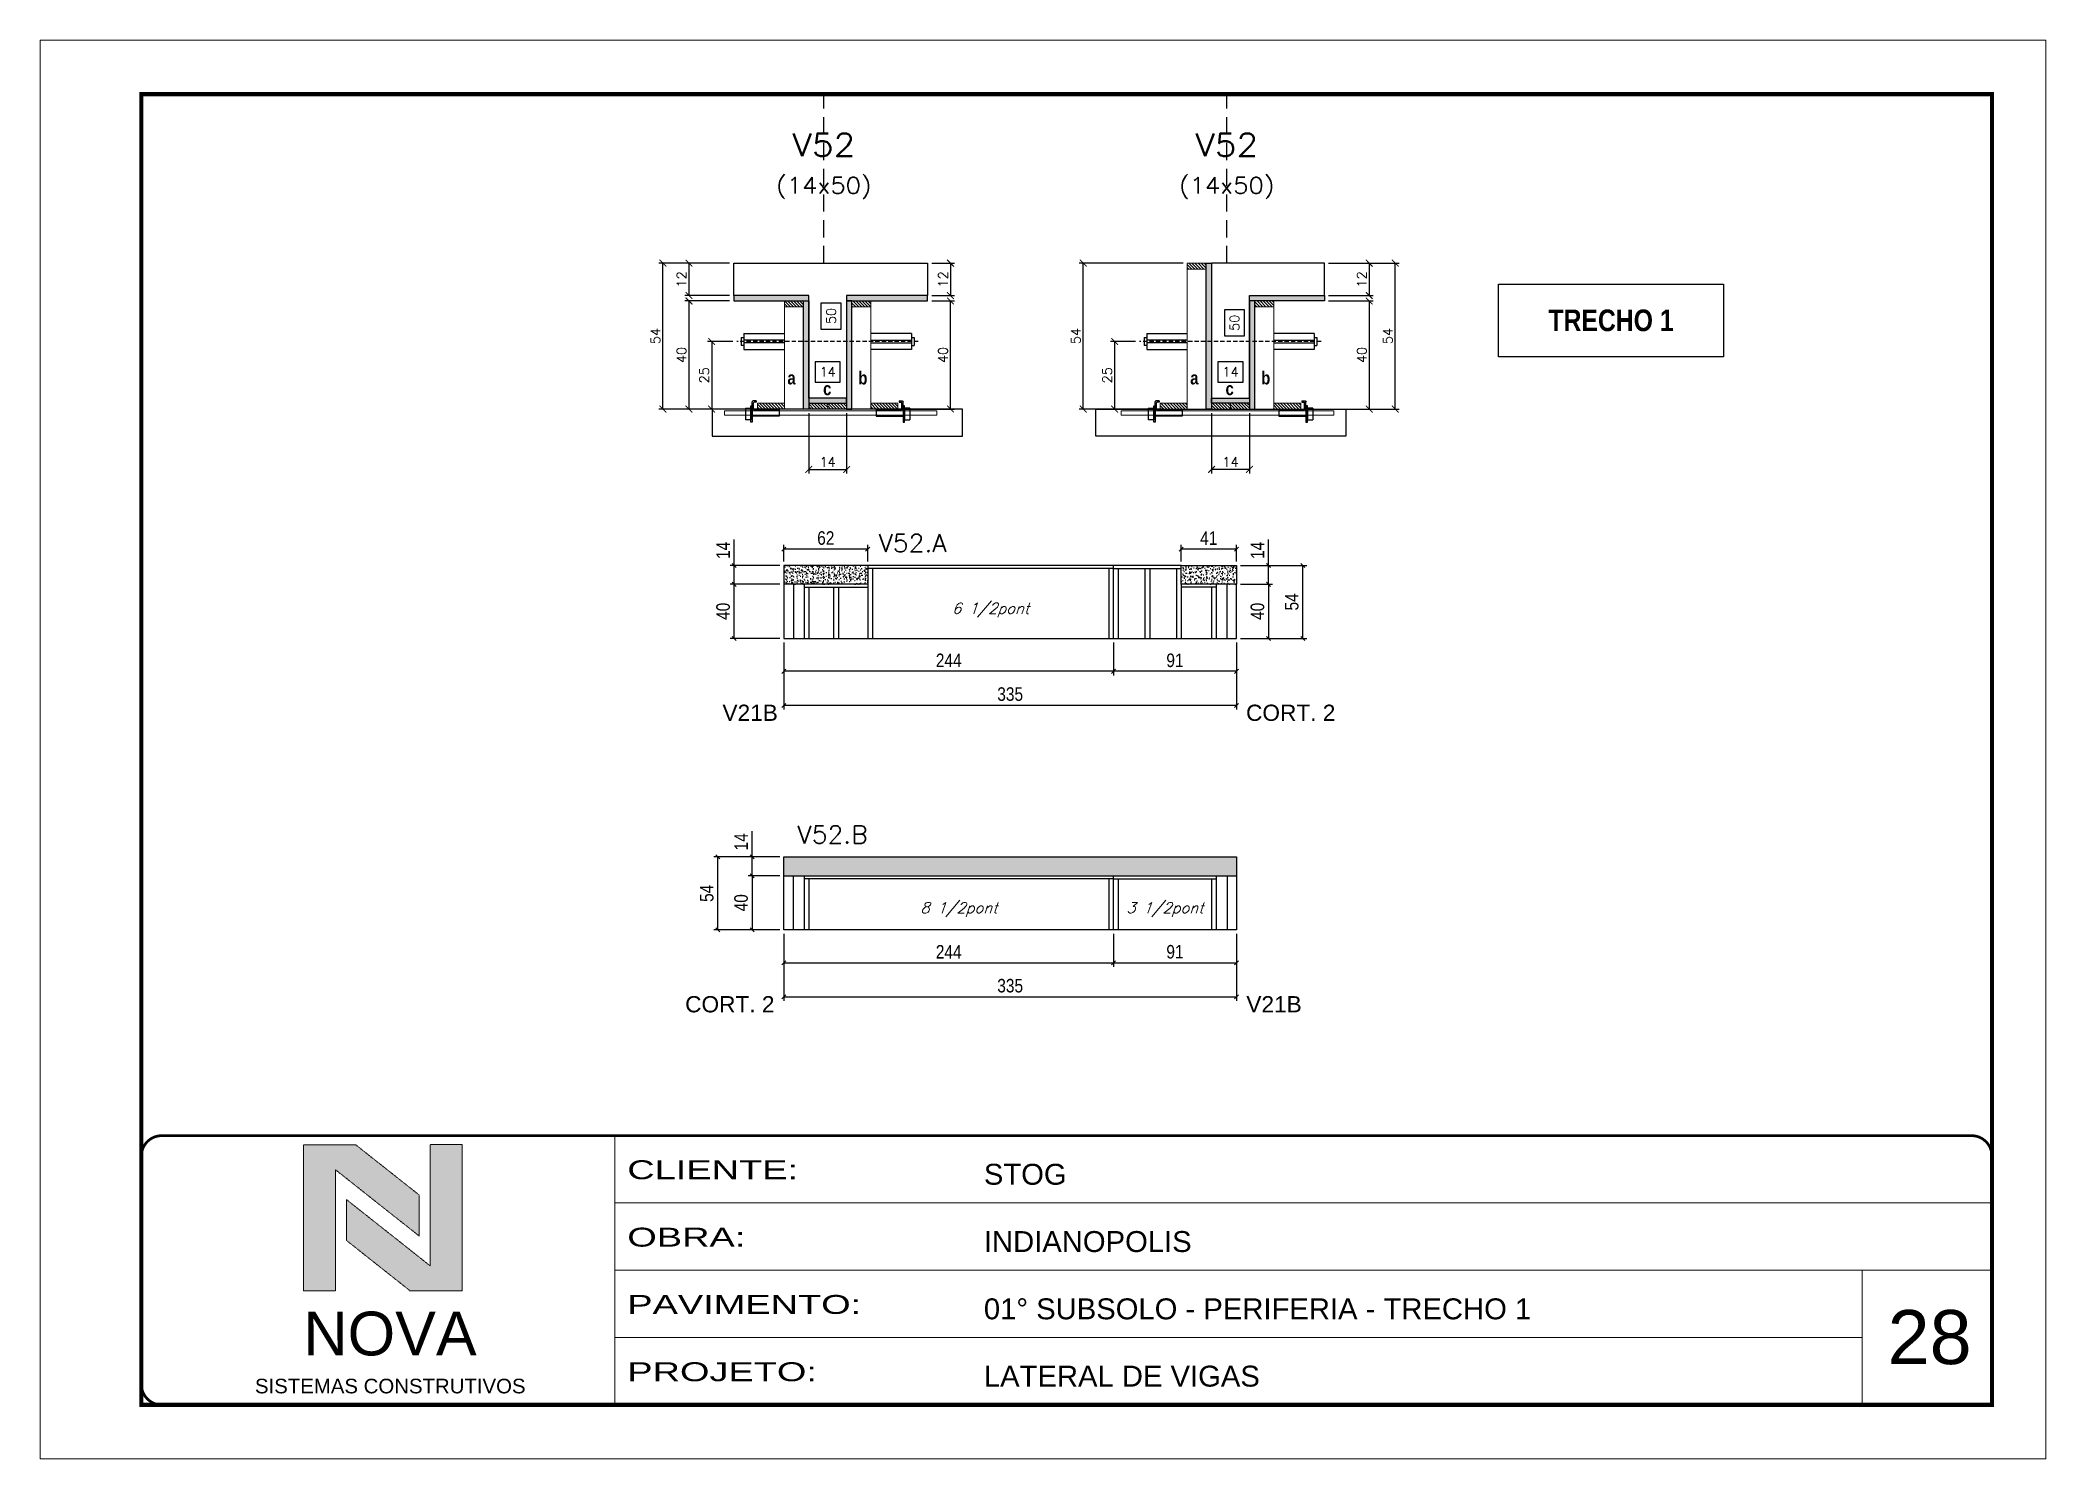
# Model space of a CAD drawing. Extents: x 0 to 6325, y 5574 to 19307.
# Drawn here: x 4755 to 6240, y 10169 to 11219 of the extents above; entities that cross this region are included whole.
import ezdxf
from ezdxf.enums import TextEntityAlignment as Align

# ---------------------------------------------------------------- set-up
doc = ezdxf.new("R2010")
doc.units = 0
for name, pattern in [('CONTINUO', [0]), ('DASHED', [0.75, 0.5, -0.25]), ('HIDDEN', [9.525, 6.35, -3.175])]:
    doc.linetypes.add(name, pattern=pattern)
for name, color, linetype in [('1', 1, 'Continuous'), ('5', 5, 'Continuous'), ('barrote', 251, 'Continuous'), ('COTA', 241, 'Continuous'), ('Cota Seção (2x)', 4, 'Continuous'), ('detalhes', 4, 'Continuous'), ('Hachura', 253, 'Continuous'), ('NOMENCLATURA', 7, 'Continuous'), ('Painéis', 200, 'Continuous'), ('presilha', 1, 'Continuous'), ('SARR_2.2x7', 40, 'Continuous'), ('SARR_3.5x7', 81, 'Continuous'), ('TENSOR', 3, 'Continuous'), ('texto', 7, 'Continuous'), ('Texto de Titulo', 7, 'Continuous'), ('Texto Qtd Sarr', 242, 'Continuous')]:
    doc.layers.add(name, color=color, linetype=linetype)
for name, color, linetype, lineweight in [('CARIMBO', 255, 'Continuous', 9), ('CARIMBO-LEGENDA', 75, 'Continuous', 15), ('CONCRETO', 251, 'Continuous', 25), ('Folhas', 255, 'Continuous', 9), ('Madeira', 126, 'Continuous', 18), ('SARRAFO DE PRESSAO', 251, 'DASHED', 9), ('SCO-___-LAJ', 2, 'Continuous', 0), ('Texto Seção', 7, 'Continuous', 15)]:
    doc.layers.add(name, color=color, linetype=linetype, lineweight=lineweight)
doc.styles.add('arial', font='arial.ttf')
doc.styles.add('COTA TECNICA', font='techl___.ttf', dxfattribs={"height": 10})
doc.styles.add('REGUA-120', font='ROMANS.shx', dxfattribs={"height": 15})
doc.styles.add('ROMANC', font='techb___.ttf', dxfattribs={"height": 2.5})
doc.styles.add('Romans', font='romans.shx')
doc.styles.get("Standard").update_dxf_attribs({"font": 'arial.ttf'})
doc.styles.add('TECNICA', font='techb___.ttf', dxfattribs={"height": 10})
doc.styles.add('Tecnologia', font='')
doc.styles.get('Tecnologia').set_extended_font_data('Forgotten Futurist')
doc.dimstyles.new('Cota Seção (2x)', dxfattribs={"dimtxt": 7, "dimasz": 5, "dimexe": 3, "dimexo": 3, "dimgap": 2, "dimtad": 3, "dimdec": 1, "dimlfac": 0.5, "dimzin": 12, "dimdsep": 46, "dimtxsty": 'Romans', "dimblk": 'ARCHTICK', "dimcen": 0, "dimclrd": 4, "dimclre": 4, "dimclrt": 1, "dimadec": 1, "dimazin": 3, "dimtfac": 1, "dimtdec": 1, "dimtmove": 0, "dimatfit": 3, "dimldrblk": 'OBLIQUE', "dimfxl": 1, "dimtolj": 1, "dimtzin": 12, "dimarcsym": 0})
doc.dimstyles.new('Cota Seção interna', dxfattribs={"dimtxt": 7, "dimasz": 6, "dimexe": 0.18, "dimexo": 2, "dimgap": -4, "dimtad": 3, "dimdec": 1, "dimlfac": 0.5, "dimzin": 12, "dimdsep": 46, "dimtxsty": 'Romans', "dimblk": 'ARCHTICK', "dimcen": 0.09, "dimse1": 1, "dimse2": 1, "dimsd1": 1, "dimsd2": 1, "dimclrd": 180, "dimclre": 5, "dimclrt": 1, "dimadec": 0, "dimazin": 3, "dimtfac": 1, "dimtdec": 1, "dimtofl": 0, "dimtmove": 0, "dimatfit": 3, "dimldrblk": 'ARCHTICK', "dimfxl": 1, "dimtolj": 1, "dimtzin": 0, "dimarcsym": 0})
doc.dimstyles.new('PAINEL', dxfattribs={"dimtxt": 10, "dimasz": 3, "dimexe": 3, "dimexo": 3, "dimgap": 3, "dimtad": 1, "dimdec": 1, "dimzin": 12, "dimdsep": 46, "dimtxsty": 'COTA TECNICA', "dimblk1": 'OBLIQUE', "dimblk2": 'OBLIQUE', "dimsah": 1, "dimcen": 0.9, "dimclrd": 4, "dimclre": 4, "dimclrt": 240, "dimadec": 1, "dimazin": 3, "dimtfac": 1, "dimtdec": 1, "dimtmove": 0, "dimatfit": 3, "dimfxl": 1, "dimtolj": 1, "dimtzin": 12, "dimarcsym": 0})
pattern_1 = [(315, (28270.7124, 2715.9056), (1.12253202, 1.12253202), [])]
pattern_2 = [(50, (1245.9634, 1351.2817), (5.46554, -0.4781726), [0.5715, -6.2865]), (355, (1245.9634, 1351.2817), (-1.0573026, 5.7317054), [0.4572, -5.0292175]), (100.451445, (1246.419, 1351.242), (4.4082374, 5.2535326), [0.4857003, -5.3427073]), (46.1842, (1245.9634, 1352.806), (8.1323712, -1.26127), [0.85725, -9.42975]), (96.63556, (1246.641, 1352.7006), (7.122124, 7.422784), [0.728551, -8.014068]), (351.18415, (1245.9634, 1352.806), (7.122124, 7.422784), [0.685799, -7.543792]), (21, (1246.7254, 1352.4247), (4.5484317, -3.067956), [0.5715, -6.2865]), (326, (1246.7254, 1352.4247), (1.854061, 5.525639), [0.4572, -5.0292]), (71.451445, (1247.1045, 1352.169), (6.4024926, 2.457683), [0.4857003, -5.342698]), (37.5, (1245.9634, 1351.2817), (0.0926581, 2.53665117), [0, -4.96824, 0, -5.1054, 0, -5.04825]), (7.5, (1245.9634, 1351.2817), (2.0045899, 3.00541724), [0, -2.91084, 0, -4.85394, 0, -1.92405]), (327.5, (1244.2642, 1351.2817), (4.06771786, -0.1718623), [0, -1.905, 0, -5.9436, 0, -7.8867]), (317.5, (1243.502, 1351.2817), (4.4438754, 0.7627947), [0, -2.4765, 0, -3.94716, 0, -5.6007])]
pattern_3 = [(315, (28568.9606, 2715.9056), (1.12253202, 1.12253202), [])]

msp = doc.modelspace()

# ---------------------------------------------------------------- texts
at = {"layer": '5', "linetype": 'Continuous'}
for s, rotation, p in [('V21B', 0.00004, (5260.19, 10714.74)), ('CORT. 2', 359.99996, (5647.83, 10714.74)), ('CORT. 2', 0.00004, (5232.57, 10499.02)), ('V21B', 359.99996, (5648.06, 10499.02))]:
    msp.add_text(s, height=12, rotation=rotation, dxfattribs=at).set_placement(p)
at = {"layer": 'CARIMBO', "style": 'arial'}
msp.add_text('28', height=40, dxfattribs=at).set_placement((6122.86, 10238.69))
at = {"layer": 'detalhes', "style": 'TECNICA'}
for s, p in [('a', (5308.26, 10963.75)), ('c', (5334.69, 10955.79)), ('b', (5360.81, 10963.74)), ('a', (5606.51, 10963.75)), ('b', (5659.05, 10963.74))]:
    msp.add_text(s, height=9.6, dxfattribs=at).set_placement(p)
msp.add_text('c', height=9.6, rotation=360, dxfattribs=at).set_placement((5632.64, 10955.79))
at = {"layer": 'NOMENCLATURA', "color": 2, "insert": (5918.05, 11011.07), "char_height": 16, "attachment_point": 5, "style": 'ROMANC'}
msp.add_mtext('TRECHO 1', dxfattribs=at)
at = {"layer": 'texto', "color": 2, "char_height": 8, "attachment_point": 5, "style": 'Romans'}
for s, insert in [('{\\Q19;\\C256;6 1/2pont}', (5458.74, 10796.71)), ('{\\Q19;\\C256;8 1/2pont}', (5435.24, 10575.1)), ('{\\Q19;\\C256;3 1/2pont}', (5587.74, 10575.1))]:
    msp.add_mtext(s, dxfattribs=dict(at, insert=insert))
at = {"layer": 'Texto Seção', "style": 'REGUA-120', "width": 1.05}
for s, p in [('V52.A', (5375.76, 10839.81)), ('V52.B', (5315.74, 10624.1))]:
    msp.add_text(s, height=13, dxfattribs=at).set_placement(p)

# ---------------------------------------------------------------- blocks, each defined once
blk = doc.blocks.new('A$C64660E27')
at = {"layer": 'COTA', "true_color": 0x1a1a1a}
h = blk.add_hatch(color=250, dxfattribs=at)
h.dxf.hatch_style = 1
h.paths.add_polyline_path([(185.4, -11.6), (142.4, -11.6), (142.4, -131.6), (168.8, -131.6), (168.8, -32.2), (237.7, -86.7), (237.7, -53)])
at = {"layer": 'COTA'}
h = blk.add_hatch(color=20, dxfattribs=at)
h.dxf.hatch_style = 1
h.paths.add_polyline_path([(273, -11.4), (246.6, -11.4), (246.6, -111.1), (177.7, -56.6), (177.7, -90.2), (230, -131.6), (273, -131.6)])
for p, q in [((142.4, -131.6), (142.4, -11.6)), ((142.4, -11.6), (185.4, -11.6)), ((185.4, -11.6), (237.7, -53)), ((273, -11.4), (246.6, -11.4)), ((246.6, -111.1), (246.6, -11.4)), ((273, -11.4), (273, -131.6)), ((168.8, -32.2), (237.7, -86.7)), ((168.8, -131.6), (168.8, -32.2)), ((246.6, -111.1), (177.7, -56.6)), ((177.7, -90.2), (177.7, -56.6)), ((237.7, -86.7), (237.7, -53)), ((230, -131.6), (177.7, -90.2)), ((142.4, -131.6), (168.8, -131.6)), ((273, -131.6), (230, -131.6))]:
    blk.add_line(p, q)
at = {"layer": 'CARIMBO-LEGENDA', "color": 7, "linetype": 'Continuous', "ltscale": 100, "style": 'arial'}
blk.add_text('NOVA', height=36, dxfattribs=at).set_placement((142.4, -184.8))
at = {"layer": 'CARIMBO-LEGENDA', "color": 7, "linetype": 'Continuous', "style": 'arial'}
blk.add_text('SISTEMAS CONSTRUTIVOS', height=12, dxfattribs=at).set_placement((102.5, -216))
blk = doc.blocks.new('9999999999')
at = {"color": 30, "linetype": 'CONTINUO'}
for p, q in [((98564.6, 34230.2), (98564.6, 34429.4)), ((98564.6, 34379.6), (99584, 34379.6)), ((98564.6, 34329.8), (99488, 34329.8)), ((99584, 34329.8), (99488, 34329.8)), ((99488, 34329.8), (99488, 34230.2)), ((98564.6, 34280), (99488, 34280))]:
    blk.add_line(p, q, dxfattribs=at)
at = {"color": 30, "linetype": 'CONTINUO', "const_width": 2}
blk.add_lwpolyline([(99584, 34230.2), (99584, 34414.4, 0.414214), (99569, 34429.4), (98229, 34429.4, 0.414214), (98214, 34414.4), (98214, 34245.2, 0.414214), (98229, 34230.2), (99584, 34230.2)], format="xyb", dxfattribs=at)
at = {"layer": 'Folhas'}
blk.add_lwpolyline([(98139, 34190.2), (99624, 34190.2), (99624, 35240.2), (98139, 35240.2)], close=True, dxfattribs=at)
at = {"layer": 'Folhas', "color": 30, "const_width": 3}
blk.add_lwpolyline([(98214, 34230.2), (99584, 34230.2), (99584, 35200.2), (98214, 35200.2)], close=True, dxfattribs=at)
at = {"xscale": 0.9, "yscale": 0.9, "zscale": 0.9}
blk.add_blockref('A$C64660E27', (98205.8, 34433.1), dxfattribs=at)
at = {"color": 7, "linetype": 'Continuous', "ltscale": 5, "style": 'arial'}
for s, height, p in [('STOG', 15.48, (98837.7, 34393.1)), ('INDIANOPOLIS', 15.483, (98837.7, 34343.3)), ('01° SUBSOLO - PERIFERIA - TRECHO 1', 15.483, (98837.7, 34293.5)), ('LATERAL DE VIGAS', 15.483, (98837.7, 34243.7))]:
    blk.add_text(s, height=height, dxfattribs=at).set_placement(p)
at = {"layer": 'Folhas', "color": 7, "style": 'Tecnologia', "width": 1.5}
for s, p in [('CLIENTE:', (98573.7, 34397.2)), ('OBRA:', (98573.7, 34347.3)), ('PAVIMENTO:', (98573.7, 34297.5)), ('PROJETO:', (98573.7, 34247.7))]:
    blk.add_text(s, height=14, dxfattribs=at).set_placement(p)
blk = doc.blocks.new('titulo1')
at = {"layer": 'Defpoints', "color": 252, "linetype": 'HIDDEN', "ltscale": 2}
blk.add_line((0, 0), (0, 125), dxfattribs=at)
at = {"layer": 'Defpoints', "style": 'Romans', "oblique": 15}
blk.add_attdef('FOLHA', text='', height=10, dxfattribs=at).set_placement((0, 15.6), align=Align.MIDDLE_CENTER)
at = {"layer": 'Texto Qtd Sarr', "color": 3, "style": 'Romans', "oblique": 15}
for tag, height, p in [('TITULO', 17, (0, 71.4)), ('SEÇÃO', 12, (0, 41.5))]:
    blk.add_attdef(tag, text='', height=height, dxfattribs=at).set_placement(p, align=Align.MIDDLE_CENTER)
blk = doc.blocks.new('_ArchTick')
at = {"color": 0, "linetype": 'ByBlock', "const_width": 0.15}
blk.add_lwpolyline([(-0.5, -0.5), (0.5, 0.5)], dxfattribs=at)
blk = doc.blocks.new('*D3187')
at = {"layer": 'COTA', "color": 4, "lineweight": -2, "transparency": 16777216}
for p, q in [((5415.1, 11053.5), (5432, 11053.5)), ((5429, 11053.5), (5429, 11029.5)), ((5415.1, 11029.5), (5432, 11029.5))]:
    blk.add_line(p, q, dxfattribs=at)
at = {"layer": 'Defpoints', "color": 0, "transparency": 16777216}
for p in [(5412.1, 11053.5), (5412.1, 11029.5), (5429, 11029.5)]:
    blk.add_point(p, dxfattribs=at)
at = {"layer": 'COTA', "color": 4, "lineweight": -2, "transparency": 16777216, "xscale": 5, "yscale": 5, "zscale": 5}
for p, rotation in [((5429, 11053.5), 90), ((5429, 11029.5), 270)]:
    blk.add_blockref('_ArchTick', p, dxfattribs=dict(at, rotation=rotation))
at = {"layer": 'COTA', "color": 1, "transparency": 16777216, "insert": (5423.5, 11041.5), "char_height": 7, "attachment_point": 5, "rotation": 90, "style": 'Romans'}
blk.add_mtext('\\A1;12', dxfattribs=at)
blk = doc.blocks.new('_Oblique')
at = {"layer": '1', "color": 0, "lineweight": -2}
blk.add_line((-0.5, -0.5), (0.5, 0.5), dxfattribs=at)
blk = doc.blocks.new('*D3188')
at = {"layer": 'COTA', "color": 4, "lineweight": -2, "transparency": 16777216}
for p, q in [((5265.5, 11053.5), (5213.1, 11053.5)), ((5216.1, 10945.5), (5216.1, 11053.5)), ((5287.5, 10945.5), (5213.1, 10945.5))]:
    blk.add_line(p, q, dxfattribs=at)
at = {"layer": 'Defpoints', "color": 0, "transparency": 16777216}
for p in [(5216.1, 11053.5), (5268.5, 11053.5), (5290.5, 10945.5)]:
    blk.add_point(p, dxfattribs=at)
at = {"layer": 'COTA', "color": 4, "lineweight": -2, "transparency": 16777216, "xscale": 5, "yscale": 5, "zscale": 5}
for p, rotation in [((5216.1, 11053.5), 90), ((5216.1, 10945.5), 270)]:
    blk.add_blockref('_ArchTick', p, dxfattribs=dict(at, rotation=rotation))
at = {"layer": 'COTA', "color": 1, "transparency": 16777216, "insert": (5210.6, 10999.5), "char_height": 7, "attachment_point": 5, "rotation": 90, "style": 'Romans'}
blk.add_mtext('\\A1;54', dxfattribs=at)
blk = doc.blocks.new('*D3189')
at = {"layer": 'COTA', "color": 4, "lineweight": -2, "transparency": 16777216}
for p, q in [((5415.1, 11025.5), (5432, 11025.5)), ((5429, 10945.5), (5429, 11025.5)), ((5388.7, 10945.5), (5432, 10945.5))]:
    blk.add_line(p, q, dxfattribs=at)
at = {"layer": 'Defpoints', "color": 0, "transparency": 16777216}
for p in [(5412.1, 11025.5), (5429, 11025.5), (5385.7, 10945.5)]:
    blk.add_point(p, dxfattribs=at)
at = {"layer": 'COTA', "color": 4, "lineweight": -2, "transparency": 16777216, "xscale": 5, "yscale": 5, "zscale": 5}
for p, rotation in [((5429, 11025.5), 90), ((5429, 10945.5), 270)]:
    blk.add_blockref('_ArchTick', p, dxfattribs=dict(at, rotation=rotation))
at = {"layer": 'COTA', "color": 1, "transparency": 16777216, "insert": (5423.5, 10985.5), "char_height": 7, "attachment_point": 5, "rotation": 90, "style": 'Romans'}
blk.add_mtext('\\A1;40', dxfattribs=at)
blk = doc.blocks.new('*D3190')
at = {"layer": 'Cota Seção (2x)', "color": 180, "lineweight": -2, "transparency": 16777216}
for p, q in [((5348.1, 11024), (5333.1, 11024)), ((5333.1, 11024), (5333.1, 11004.7)), ((5348.1, 11004.7), (5348.1, 11024)), ((5333.1, 11004.7), (5348.1, 11004.7))]:
    blk.add_line(p, q, dxfattribs=at)
at = {"layer": 'Defpoints', "color": 0, "transparency": 16777216}
for p in [(5352.1, 11053.5), (5363.1, 11053.5), (5363.1, 10953.5)]:
    blk.add_point(p, dxfattribs=at)
at = {"layer": 'Cota Seção (2x)', "color": 1, "transparency": 16777216, "insert": (5340.6, 11014.4), "char_height": 7, "attachment_point": 5, "rotation": 90, "style": 'Romans'}
blk.add_mtext('\\A1;50', dxfattribs=at)
blk = doc.blocks.new('*D3191')
at = {"layer": 'COTA', "color": 4, "lineweight": -2, "transparency": 16777216}
for p, q in [((5265.5, 11053.5), (5232.4, 11053.5)), ((5235.4, 11053.5), (5235.4, 11029.5)), ((5265.5, 11029.5), (5232.4, 11029.5))]:
    blk.add_line(p, q, dxfattribs=at)
at = {"layer": 'Defpoints', "color": 0, "transparency": 16777216}
for p in [(5268.5, 11053.5), (5235.4, 11029.5), (5268.5, 11029.5)]:
    blk.add_point(p, dxfattribs=at)
at = {"layer": 'COTA', "color": 4, "lineweight": -2, "transparency": 16777216, "xscale": 5, "yscale": 5, "zscale": 5}
for p, rotation in [((5235.4, 11053.5), 90), ((5235.4, 11029.5), 270)]:
    blk.add_blockref('_ArchTick', p, dxfattribs=dict(at, rotation=rotation))
at = {"layer": 'COTA', "color": 1, "transparency": 16777216, "insert": (5229.9, 11041.5), "char_height": 7, "attachment_point": 5, "rotation": 90, "style": 'Romans'}
blk.add_mtext('\\A1;12', dxfattribs=at)
blk = doc.blocks.new('*D3192')
at = {"layer": 'COTA', "color": 4, "lineweight": -2, "transparency": 16777216}
for p, q in [((5265.5, 11025.5), (5232.4, 11025.5)), ((5235.4, 11025.5), (5235.4, 10945.5)), ((5287.5, 10945.5), (5232.4, 10945.5))]:
    blk.add_line(p, q, dxfattribs=at)
at = {"layer": 'Defpoints', "color": 0, "transparency": 16777216}
for p in [(5268.5, 11025.5), (5235.4, 10945.5), (5290.5, 10945.5)]:
    blk.add_point(p, dxfattribs=at)
at = {"layer": 'COTA', "color": 4, "lineweight": -2, "transparency": 16777216, "xscale": 5, "yscale": 5, "zscale": 5}
for p, rotation in [((5235.4, 11025.5), 90), ((5235.4, 10945.5), 270)]:
    blk.add_blockref('_ArchTick', p, dxfattribs=dict(at, rotation=rotation))
at = {"layer": 'COTA', "color": 1, "transparency": 16777216, "insert": (5229.9, 10985.5), "char_height": 7, "attachment_point": 5, "rotation": 90, "style": 'Romans'}
blk.add_mtext('\\A1;40', dxfattribs=at)
blk = doc.blocks.new('PRESILHA METÁLICA 1')
at = {"layer": 'presilha'}
for p, q in [((0, 13), (6, 13)), ((0, 13), (0, 0)), ((6, 0), (0, 0)), ((6, 15.5), (7.5, 15.5)), ((6, -2.5), (6, 15.5)), ((6, 13), (6, 0)), ((7.5, 10.6), (7.5, 19.9)), ((7.5, 15.5), (7.5, -2.5)), ((37.5, 4.1), (7.5, 4.1)), ((12, 21), (8.6, 21)), ((9, 11.6), (9, 18.9)), ((12, 19.5), (9.6, 19.5)), ((37.5, 11), (9.6, 11)), ((12, 21), (12, 19.5)), ((37.5, 11), (37.5, 4.1)), ((7.5, -2.5), (6, -2.5))]:
    blk.add_line(p, q, dxfattribs=at)
for centre, radius, start, end in [((8.6, 19.9), 1.14, 90, 180), ((9.6, 18.9), 0.57, 90, 180), ((9.6, 11.6), 0.57, 180, 270)]:
    blk.add_arc(centre, radius, start, end, dxfattribs=at)
blk = doc.blocks.new('*D3193')
at = {"layer": 'COTA', "color": 4, "lineweight": -2, "transparency": 16777216}
for p, q in [((5324.1, 10942.5), (5324.1, 10897.8)), ((5352.1, 10942.5), (5352.1, 10897.8)), ((5324.1, 10900.8), (5352.1, 10900.8))]:
    blk.add_line(p, q, dxfattribs=at)
at = {"layer": 'Defpoints', "color": 0, "transparency": 16777216}
for p in [(5324.1, 10945.5), (5352.1, 10945.5), (5352.1, 10900.8)]:
    blk.add_point(p, dxfattribs=at)
at = {"layer": 'COTA', "color": 4, "lineweight": -2, "transparency": 16777216, "xscale": 5, "yscale": 5, "zscale": 5, "rotation": 180}
blk.add_blockref('_ArchTick', (5324.1, 10900.8), dxfattribs=at)
at = {"layer": 'COTA', "color": 4, "lineweight": -2, "transparency": 16777216, "xscale": 5, "yscale": 5, "zscale": 5}
blk.add_blockref('_ArchTick', (5352.1, 10900.8), dxfattribs=at)
at = {"layer": 'COTA', "color": 1, "transparency": 16777216, "insert": (5338.1, 10906.3), "char_height": 7, "attachment_point": 5, "style": 'Romans'}
blk.add_mtext('\\A1;14', dxfattribs=at)
blk = doc.blocks.new('*D3194')
at = {"layer": 'Cota Seção (2x)', "color": 180, "lineweight": -2, "transparency": 16777216}
for p, q in [((5347.4, 10980.5), (5328.8, 10980.5)), ((5328.8, 10980.5), (5328.8, 10965.5)), ((5347.4, 10965.5), (5347.4, 10980.5)), ((5328.8, 10965.5), (5347.4, 10965.5))]:
    blk.add_line(p, q, dxfattribs=at)
at = {"layer": 'Defpoints', "color": 0, "transparency": 16777216}
for p in [(5352.1, 10961.5), (5324.1, 10945.5), (5352.1, 10945.5)]:
    blk.add_point(p, dxfattribs=at)
at = {"layer": 'Cota Seção (2x)', "color": 1, "transparency": 16777216, "insert": (5338.1, 10973), "char_height": 7, "attachment_point": 5, "style": 'Romans'}
blk.add_mtext('\\A1;14', dxfattribs=at)
blk = doc.blocks.new('*D3195')
at = {"layer": 'COTA', "color": 4, "lineweight": -2, "transparency": 16777216}
for p, q in [((5302.7, 10614.1), (5253.7, 10614.1)), ((5256.7, 10560.1), (5256.7, 10614.1)), ((5302.7, 10560.1), (5253.7, 10560.1))]:
    blk.add_line(p, q, dxfattribs=at)
at = {"layer": 'Defpoints', "color": 0, "transparency": 16777216}
for p in [(5256.7, 10614.1), (5305.7, 10614.1), (5305.7, 10560.1)]:
    blk.add_point(p, dxfattribs=at)
at = {"layer": 'COTA', "color": 4, "lineweight": -2, "transparency": 16777216, "xscale": 3, "yscale": 3, "zscale": 3}
for p, rotation in [((5256.7, 10614.1), 90), ((5256.7, 10560.1), 270)]:
    blk.add_blockref('_Oblique', p, dxfattribs=dict(at, rotation=rotation))
at = {"layer": 'COTA', "color": 240, "transparency": 16777216, "insert": (5248.6, 10587.1), "char_height": 10, "attachment_point": 5, "rotation": 90, "style": 'COTA TECNICA'}
blk.add_mtext('\\A1;54', dxfattribs=at)
blk = doc.blocks.new('*D3196')
at = {"layer": 'COTA', "color": 4, "lineweight": -2, "transparency": 16777216}
for p, q in [((5305.7, 10557.1), (5305.7, 10507.5)), ((5640.7, 10557.1), (5640.7, 10507.5)), ((5305.7, 10510.5), (5640.7, 10510.5))]:
    blk.add_line(p, q, dxfattribs=at)
at = {"layer": 'Defpoints', "color": 0, "transparency": 16777216}
for p in [(5305.7, 10560.1), (5640.7, 10560.1), (5640.7, 10510.5)]:
    blk.add_point(p, dxfattribs=at)
at = {"layer": 'COTA', "color": 4, "lineweight": -2, "transparency": 16777216, "xscale": 3, "yscale": 3, "zscale": 3, "rotation": 180}
blk.add_blockref('_Oblique', (5305.7, 10510.5), dxfattribs=at)
at = {"layer": 'COTA', "color": 4, "lineweight": -2, "transparency": 16777216, "xscale": 3, "yscale": 3, "zscale": 3}
blk.add_blockref('_Oblique', (5640.7, 10510.5), dxfattribs=at)
at = {"layer": 'COTA', "color": 240, "transparency": 16777216, "insert": (5473.2, 10518.7), "char_height": 10, "attachment_point": 5, "style": 'COTA TECNICA'}
blk.add_mtext('\\A1;335', dxfattribs=at)
blk = doc.blocks.new('*D4323')
at = {"layer": 'COTA', "color": 4, "lineweight": -2, "transparency": 16777216}
for p, q in [((5282.1, 10614.1), (5282.1, 10633.2)), ((5302.7, 10614.1), (5279.1, 10614.1)), ((5282.1, 10600.1), (5282.1, 10614.1)), ((5302.7, 10600.1), (5279.1, 10600.1))]:
    blk.add_line(p, q, dxfattribs=at)
at = {"layer": 'Defpoints', "color": 0, "transparency": 16777216}
for p in [(5282.1, 10614.1), (5305.7, 10614.1), (5305.7, 10600.1)]:
    blk.add_point(p, dxfattribs=at)
at = {"layer": 'COTA', "color": 4, "lineweight": -2, "transparency": 16777216, "xscale": 3, "yscale": 3, "zscale": 3}
for p, rotation in [((5282.1, 10614.1), 90), ((5282.1, 10600.1), 270)]:
    blk.add_blockref('_Oblique', p, dxfattribs=dict(at, rotation=rotation))
at = {"layer": 'COTA', "color": 240, "transparency": 16777216, "insert": (5274, 10625.2), "char_height": 10, "attachment_point": 5, "rotation": 90, "style": 'COTA TECNICA'}
blk.add_mtext('\\A1;14', dxfattribs=at)
blk = doc.blocks.new('*D4324')
at = {"layer": 'COTA', "color": 4, "lineweight": -2, "transparency": 16777216}
for p, q in [((5302.7, 10600.1), (5279.1, 10600.1)), ((5282.1, 10600.1), (5282.1, 10560.1)), ((5302.7, 10560.1), (5279.1, 10560.1))]:
    blk.add_line(p, q, dxfattribs=at)
at = {"layer": 'Defpoints', "color": 0, "transparency": 16777216}
for p in [(5305.7, 10600.1), (5282.1, 10560.1), (5305.7, 10560.1)]:
    blk.add_point(p, dxfattribs=at)
at = {"layer": 'COTA', "color": 4, "lineweight": -2, "transparency": 16777216, "xscale": 3, "yscale": 3, "zscale": 3}
for p, rotation in [((5282.1, 10600.1), 90), ((5282.1, 10560.1), 270)]:
    blk.add_blockref('_Oblique', p, dxfattribs=dict(at, rotation=rotation))
at = {"layer": 'COTA', "color": 240, "transparency": 16777216, "insert": (5274, 10580.1), "char_height": 10, "attachment_point": 5, "rotation": 90, "style": 'COTA TECNICA'}
blk.add_mtext('\\A1;40', dxfattribs=at)
blk = doc.blocks.new('*D4325')
at = {"layer": 'COTA', "color": 4, "lineweight": -2, "transparency": 16777216}
for p, q in [((5305.7, 10557.1), (5305.7, 10532.7)), ((5549.7, 10557.1), (5549.7, 10532.7)), ((5305.7, 10535.7), (5549.7, 10535.7))]:
    blk.add_line(p, q, dxfattribs=at)
at = {"layer": 'Defpoints', "color": 0, "transparency": 16777216}
for p in [(5305.7, 10560.1), (5549.7, 10560.1), (5549.7, 10535.7)]:
    blk.add_point(p, dxfattribs=at)
at = {"layer": 'COTA', "color": 4, "lineweight": -2, "transparency": 16777216, "xscale": 3, "yscale": 3, "zscale": 3, "rotation": 180}
blk.add_blockref('_Oblique', (5305.7, 10535.7), dxfattribs=at)
at = {"layer": 'COTA', "color": 4, "lineweight": -2, "transparency": 16777216, "xscale": 3, "yscale": 3, "zscale": 3}
blk.add_blockref('_Oblique', (5549.7, 10535.7), dxfattribs=at)
at = {"layer": 'COTA', "color": 240, "transparency": 16777216, "insert": (5427.7, 10543.8), "char_height": 10, "attachment_point": 5, "style": 'COTA TECNICA'}
blk.add_mtext('\\A1;244', dxfattribs=at)
blk = doc.blocks.new('*D3197')
at = {"layer": 'COTA', "color": 4, "lineweight": -2, "transparency": 16777216}
for p, q in [((5549.7, 10557.1), (5549.7, 10532.7)), ((5640.7, 10557.1), (5640.7, 10532.7)), ((5549.7, 10535.7), (5640.7, 10535.7))]:
    blk.add_line(p, q, dxfattribs=at)
at = {"layer": 'Defpoints', "color": 0, "transparency": 16777216}
for p in [(5549.7, 10560.1), (5640.7, 10560.1), (5640.7, 10535.7)]:
    blk.add_point(p, dxfattribs=at)
at = {"layer": 'COTA', "color": 4, "lineweight": -2, "transparency": 16777216, "xscale": 3, "yscale": 3, "zscale": 3, "rotation": 180}
blk.add_blockref('_Oblique', (5549.7, 10535.7), dxfattribs=at)
at = {"layer": 'COTA', "color": 4, "lineweight": -2, "transparency": 16777216, "xscale": 3, "yscale": 3, "zscale": 3}
blk.add_blockref('_Oblique', (5640.7, 10535.7), dxfattribs=at)
at = {"layer": 'COTA', "color": 240, "transparency": 16777216, "insert": (5595.2, 10543.8), "char_height": 10, "attachment_point": 5, "style": 'COTA TECNICA'}
blk.add_mtext('\\A1;91', dxfattribs=at)
blk = doc.blocks.new('*D3198')
at = {"layer": 'COTA', "color": 4, "lineweight": -2, "transparency": 16777216}
for p, q in [((5643.7, 10829.8), (5692.8, 10829.8)), ((5689.8, 10775.8), (5689.8, 10829.8)), ((5643.7, 10775.8), (5692.8, 10775.8))]:
    blk.add_line(p, q, dxfattribs=at)
at = {"layer": 'Defpoints', "color": 0, "transparency": 16777216}
for p in [(5640.7, 10829.8), (5689.8, 10829.8), (5640.7, 10775.8)]:
    blk.add_point(p, dxfattribs=at)
at = {"layer": 'COTA', "color": 4, "lineweight": -2, "transparency": 16777216, "xscale": 3, "yscale": 3, "zscale": 3}
for p, rotation in [((5689.8, 10829.8), 90), ((5689.8, 10775.8), 270)]:
    blk.add_blockref('_Oblique', p, dxfattribs=dict(at, rotation=rotation))
at = {"layer": 'COTA', "color": 240, "transparency": 16777216, "insert": (5681.7, 10802.8), "char_height": 10, "attachment_point": 5, "rotation": 90, "style": 'COTA TECNICA'}
blk.add_mtext('\\A1;54', dxfattribs=at)
blk = doc.blocks.new('*D3199')
at = {"layer": 'COTA', "color": 4, "lineweight": -2, "transparency": 16777216}
for p, q in [((5305.7, 10772.8), (5305.7, 10723.2)), ((5640.7, 10772.8), (5640.7, 10723.2)), ((5640.7, 10726.2), (5305.7, 10726.2))]:
    blk.add_line(p, q, dxfattribs=at)
at = {"layer": 'Defpoints', "color": 0, "transparency": 16777216}
for p in [(5305.7, 10775.8), (5640.7, 10775.8), (5305.7, 10726.2)]:
    blk.add_point(p, dxfattribs=at)
at = {"layer": 'COTA', "color": 4, "lineweight": -2, "transparency": 16777216, "xscale": 3, "yscale": 3, "zscale": 3, "rotation": 180}
blk.add_blockref('_Oblique', (5305.7, 10726.2), dxfattribs=at)
at = {"layer": 'COTA', "color": 4, "lineweight": -2, "transparency": 16777216, "xscale": 3, "yscale": 3, "zscale": 3}
blk.add_blockref('_Oblique', (5640.7, 10726.2), dxfattribs=at)
at = {"layer": 'COTA', "color": 240, "transparency": 16777216, "insert": (5473.2, 10734.5), "char_height": 10, "attachment_point": 5, "style": 'COTA TECNICA'}
blk.add_mtext('\\A1;335', dxfattribs=at)
blk = doc.blocks.new('*D4326')
at = {"layer": 'COTA', "color": 4, "lineweight": -2, "transparency": 16777216}
for p, q in [((5643.7, 10815.8), (5667.4, 10815.8)), ((5664.4, 10815.8), (5664.4, 10775.8)), ((5643.7, 10775.8), (5667.4, 10775.8))]:
    blk.add_line(p, q, dxfattribs=at)
at = {"layer": 'Defpoints', "color": 0, "transparency": 16777216}
for p in [(5640.7, 10815.8), (5640.7, 10775.8), (5664.4, 10775.8)]:
    blk.add_point(p, dxfattribs=at)
at = {"layer": 'COTA', "color": 4, "lineweight": -2, "transparency": 16777216, "xscale": 3, "yscale": 3, "zscale": 3}
for p, rotation in [((5664.4, 10815.8), 90), ((5664.4, 10775.8), 270)]:
    blk.add_blockref('_Oblique', p, dxfattribs=dict(at, rotation=rotation))
at = {"layer": 'COTA', "color": 240, "transparency": 16777216, "insert": (5656.3, 10795.8), "char_height": 10, "attachment_point": 5, "rotation": 90, "style": 'COTA TECNICA'}
blk.add_mtext('\\A1;40', dxfattribs=at)
blk = doc.blocks.new('*D4327')
at = {"layer": 'COTA', "color": 4, "lineweight": -2, "transparency": 16777216}
for p, q in [((5549.7, 10772.8), (5549.7, 10748.4)), ((5640.7, 10772.8), (5640.7, 10748.4)), ((5640.7, 10751.4), (5549.7, 10751.4))]:
    blk.add_line(p, q, dxfattribs=at)
at = {"layer": 'Defpoints', "color": 0, "transparency": 16777216}
for p in [(5549.7, 10775.8), (5640.7, 10775.8), (5549.7, 10751.4)]:
    blk.add_point(p, dxfattribs=at)
at = {"layer": 'COTA', "color": 4, "lineweight": -2, "transparency": 16777216, "xscale": 3, "yscale": 3, "zscale": 3, "rotation": 180}
blk.add_blockref('_Oblique', (5549.7, 10751.4), dxfattribs=at)
at = {"layer": 'COTA', "color": 4, "lineweight": -2, "transparency": 16777216, "xscale": 3, "yscale": 3, "zscale": 3}
blk.add_blockref('_Oblique', (5640.7, 10751.4), dxfattribs=at)
at = {"layer": 'COTA', "color": 240, "transparency": 16777216, "insert": (5595.2, 10759.5), "char_height": 10, "attachment_point": 5, "style": 'COTA TECNICA'}
blk.add_mtext('\\A1;91', dxfattribs=at)
blk = doc.blocks.new('*D3200')
at = {"layer": 'COTA', "color": 4, "lineweight": -2, "transparency": 16777216}
for p, q in [((5305.7, 10772.8), (5305.7, 10748.4)), ((5549.7, 10772.8), (5549.7, 10748.4)), ((5549.7, 10751.4), (5305.7, 10751.4))]:
    blk.add_line(p, q, dxfattribs=at)
at = {"layer": 'Defpoints', "color": 0, "transparency": 16777216}
for p in [(5305.7, 10775.8), (5549.7, 10775.8), (5305.7, 10751.4)]:
    blk.add_point(p, dxfattribs=at)
at = {"layer": 'COTA', "color": 4, "lineweight": -2, "transparency": 16777216, "xscale": 3, "yscale": 3, "zscale": 3, "rotation": 180}
blk.add_blockref('_Oblique', (5305.7, 10751.4), dxfattribs=at)
at = {"layer": 'COTA', "color": 4, "lineweight": -2, "transparency": 16777216, "xscale": 3, "yscale": 3, "zscale": 3}
blk.add_blockref('_Oblique', (5549.7, 10751.4), dxfattribs=at)
at = {"layer": 'COTA', "color": 240, "transparency": 16777216, "insert": (5427.7, 10759.5), "char_height": 10, "attachment_point": 5, "style": 'COTA TECNICA'}
blk.add_mtext('\\A1;244', dxfattribs=at)
blk = doc.blocks.new('*D3180')
at = {"layer": 'COTA', "color": 4, "lineweight": -2, "transparency": 16777216}
for p, q in [((5708.9, 11053.5), (5761.3, 11053.5)), ((5758.3, 10945.5), (5758.3, 11053.5)), ((5686.9, 10945.5), (5761.3, 10945.5))]:
    blk.add_line(p, q, dxfattribs=at)
at = {"layer": 'Defpoints', "color": 0, "transparency": 16777216}
for p in [(5705.9, 11053.5), (5758.3, 11053.5), (5683.9, 10945.5)]:
    blk.add_point(p, dxfattribs=at)
at = {"layer": 'COTA', "color": 4, "lineweight": -2, "transparency": 16777216, "xscale": 5, "yscale": 5, "zscale": 5}
for p, rotation in [((5758.3, 11053.5), 90), ((5758.3, 10945.5), 270)]:
    blk.add_blockref('_ArchTick', p, dxfattribs=dict(at, rotation=rotation))
at = {"layer": 'COTA', "color": 1, "transparency": 16777216, "insert": (5752.8, 10999.5), "char_height": 7, "attachment_point": 5, "rotation": 90, "style": 'Romans'}
blk.add_mtext('\\A1;54', dxfattribs=at)
blk = doc.blocks.new('*D3181')
at = {"layer": 'COTA', "color": 4, "lineweight": -2, "transparency": 16777216}
for p, q in [((5601.3, 11053.5), (5524.3, 11053.5)), ((5527.3, 10945.5), (5527.3, 11053.5)), ((5585.7, 10945.5), (5524.3, 10945.5))]:
    blk.add_line(p, q, dxfattribs=at)
at = {"layer": 'Defpoints', "color": 0, "transparency": 16777216}
for p in [(5527.3, 11053.5), (5604.3, 11053.5), (5588.7, 10945.5)]:
    blk.add_point(p, dxfattribs=at)
at = {"layer": 'COTA', "color": 4, "lineweight": -2, "transparency": 16777216, "xscale": 5, "yscale": 5, "zscale": 5}
for p, rotation in [((5527.3, 11053.5), 90), ((5527.3, 10945.5), 270)]:
    blk.add_blockref('_ArchTick', p, dxfattribs=dict(at, rotation=rotation))
at = {"layer": 'COTA', "color": 1, "transparency": 16777216, "insert": (5521.8, 10999.5), "char_height": 7, "attachment_point": 5, "rotation": 90, "style": 'Romans'}
blk.add_mtext('\\A1;54', dxfattribs=at)
blk = doc.blocks.new('*D3182')
at = {"layer": 'Cota Seção (2x)', "color": 180, "lineweight": -2, "transparency": 16777216}
for p, q in [((5646.8, 11018.9), (5631.8, 11018.9)), ((5631.8, 11018.9), (5631.8, 10999.6)), ((5646.8, 10999.6), (5646.8, 11018.9)), ((5631.8, 10999.6), (5646.8, 10999.6))]:
    blk.add_line(p, q, dxfattribs=at)
at = {"layer": 'Defpoints', "color": 0, "transparency": 16777216}
for p in [(5639.8, 11053.5), (5650.8, 11053.5), (5639.8, 10953.5)]:
    blk.add_point(p, dxfattribs=at)
at = {"layer": 'Cota Seção (2x)', "color": 1, "transparency": 16777216, "insert": (5639.3, 11009.3), "char_height": 7, "attachment_point": 5, "rotation": 90, "style": 'Romans'}
blk.add_mtext('\\A1;50', dxfattribs=at)
blk = doc.blocks.new('*D3183')
at = {"layer": 'COTA', "color": 4, "lineweight": -2, "transparency": 16777216}
for p, q in [((5708.9, 11053.5), (5742, 11053.5)), ((5739, 11053.5), (5739, 11029.5)), ((5708.9, 11029.5), (5742, 11029.5))]:
    blk.add_line(p, q, dxfattribs=at)
at = {"layer": 'Defpoints', "color": 0, "transparency": 16777216}
for p in [(5705.9, 11053.5), (5705.9, 11029.5), (5739, 11029.5)]:
    blk.add_point(p, dxfattribs=at)
at = {"layer": 'COTA', "color": 4, "lineweight": -2, "transparency": 16777216, "xscale": 5, "yscale": 5, "zscale": 5}
for p, rotation in [((5739, 11053.5), 90), ((5739, 11029.5), 270)]:
    blk.add_blockref('_ArchTick', p, dxfattribs=dict(at, rotation=rotation))
at = {"layer": 'COTA', "color": 1, "transparency": 16777216, "insert": (5733.5, 11041.5), "char_height": 7, "attachment_point": 5, "rotation": 90, "style": 'Romans'}
blk.add_mtext('\\A1;12', dxfattribs=at)
blk = doc.blocks.new('*D3184')
at = {"layer": 'COTA', "color": 4, "lineweight": -2, "transparency": 16777216}
for p, q in [((5708.9, 11025.5), (5742, 11025.5)), ((5739, 11025.5), (5739, 10945.5)), ((5686.9, 10945.5), (5742, 10945.5))]:
    blk.add_line(p, q, dxfattribs=at)
at = {"layer": 'Defpoints', "color": 0, "transparency": 16777216}
for p in [(5705.9, 11025.5), (5683.9, 10945.5), (5739, 10945.5)]:
    blk.add_point(p, dxfattribs=at)
at = {"layer": 'COTA', "color": 4, "lineweight": -2, "transparency": 16777216, "xscale": 5, "yscale": 5, "zscale": 5}
for p, rotation in [((5739, 11025.5), 90), ((5739, 10945.5), 270)]:
    blk.add_blockref('_ArchTick', p, dxfattribs=dict(at, rotation=rotation))
at = {"layer": 'COTA', "color": 1, "transparency": 16777216, "insert": (5733.5, 10985.5), "char_height": 7, "attachment_point": 5, "rotation": 90, "style": 'Romans'}
blk.add_mtext('\\A1;40', dxfattribs=at)
blk = doc.blocks.new('*D3185')
at = {"layer": 'COTA', "color": 4, "lineweight": -2, "transparency": 16777216}
for p, q in [((5622.3, 10942.5), (5622.3, 10897.8)), ((5650.3, 10942.5), (5650.3, 10897.8)), ((5650.3, 10900.8), (5622.3, 10900.8))]:
    blk.add_line(p, q, dxfattribs=at)
at = {"layer": 'Defpoints', "color": 0, "transparency": 16777216}
for p in [(5622.3, 10945.5), (5650.3, 10945.5), (5622.3, 10900.8)]:
    blk.add_point(p, dxfattribs=at)
at = {"layer": 'COTA', "color": 4, "lineweight": -2, "transparency": 16777216, "xscale": 5, "yscale": 5, "zscale": 5}
for p, rotation in [((5622.3, 10900.8), 179.999999999987), ((5650.3, 10900.8), 359.999999999987)]:
    blk.add_blockref('_ArchTick', p, dxfattribs=dict(at, rotation=rotation))
at = {"layer": 'COTA', "color": 1, "transparency": 16777216, "insert": (5636.3, 10906.3), "char_height": 7, "attachment_point": 5, "style": 'Romans'}
blk.add_mtext('\\A1;14', dxfattribs=at)
blk = doc.blocks.new('*D3186')
at = {"layer": 'Cota Seção (2x)', "color": 180, "lineweight": -2, "transparency": 16777216}
for p, q in [((5645.7, 10980.5), (5627, 10980.5)), ((5627, 10980.5), (5627, 10965.5)), ((5645.7, 10965.5), (5645.7, 10980.5)), ((5627, 10965.5), (5645.7, 10965.5))]:
    blk.add_line(p, q, dxfattribs=at)
at = {"layer": 'Defpoints', "color": 0, "transparency": 16777216}
for p in [(5622.3, 10961.5), (5622.3, 10945.5), (5650.3, 10945.5)]:
    blk.add_point(p, dxfattribs=at)
at = {"layer": 'Cota Seção (2x)', "color": 1, "transparency": 16777216, "insert": (5636.3, 10973), "char_height": 7, "attachment_point": 5, "style": 'Romans'}
blk.add_mtext('\\A1;14', dxfattribs=at)
blk = doc.blocks.new('*D4313')
at = {"layer": 'COTA', "color": 4, "lineweight": -2, "transparency": 16777216}
for p, q in [((5664.4, 10829.8), (5664.4, 10848.9)), ((5643.7, 10829.8), (5667.4, 10829.8)), ((5664.4, 10815.8), (5664.4, 10829.8)), ((5643.7, 10815.8), (5667.4, 10815.8))]:
    blk.add_line(p, q, dxfattribs=at)
at = {"layer": 'Defpoints', "color": 0, "transparency": 16777216}
for p in [(5640.7, 10829.8), (5664.4, 10829.8), (5640.7, 10815.8)]:
    blk.add_point(p, dxfattribs=at)
at = {"layer": 'COTA', "color": 4, "lineweight": -2, "transparency": 16777216, "xscale": 3, "yscale": 3, "zscale": 3}
for p, rotation in [((5664.4, 10829.8), 90), ((5664.4, 10815.8), 270)]:
    blk.add_blockref('_Oblique', p, dxfattribs=dict(at, rotation=rotation))
at = {"layer": 'COTA', "color": 240, "transparency": 16777216, "insert": (5656.3, 10840.9), "char_height": 10, "attachment_point": 5, "rotation": 90, "style": 'COTA TECNICA'}
blk.add_mtext('\\A1;14', dxfattribs=at)
blk = doc.blocks.new('*D4314')
at = {"layer": 'COTA', "color": 4, "lineweight": -2, "transparency": 16777216}
for p, q in [((5599.7, 10832.8), (5599.7, 10844.9)), ((5640.7, 10841.9), (5599.7, 10841.9)), ((5640.7, 10832.8), (5640.7, 10844.9))]:
    blk.add_line(p, q, dxfattribs=at)
at = {"layer": 'Defpoints', "color": 0, "transparency": 16777216}
for p in [(5599.7, 10841.9), (5599.7, 10829.8), (5640.7, 10829.8)]:
    blk.add_point(p, dxfattribs=at)
at = {"layer": 'COTA', "color": 4, "lineweight": -2, "transparency": 16777216, "xscale": 3, "yscale": 3, "zscale": 3, "rotation": 180}
blk.add_blockref('_Oblique', (5599.7, 10841.9), dxfattribs=at)
at = {"layer": 'COTA', "color": 4, "lineweight": -2, "transparency": 16777216, "xscale": 3, "yscale": 3, "zscale": 3}
blk.add_blockref('_Oblique', (5640.7, 10841.9), dxfattribs=at)
at = {"layer": 'COTA', "color": 240, "transparency": 16777216, "insert": (5620.2, 10850), "char_height": 10, "attachment_point": 5, "style": 'COTA TECNICA'}
blk.add_mtext('\\A1;41', dxfattribs=at)
blk = doc.blocks.new('*D4315')
at = {"layer": 'COTA', "color": 4, "lineweight": -2, "transparency": 16777216}
for p, q in [((5305.7, 10832.8), (5305.7, 10844.9)), ((5367.7, 10841.9), (5305.7, 10841.9)), ((5367.7, 10832.8), (5367.7, 10844.9))]:
    blk.add_line(p, q, dxfattribs=at)
at = {"layer": 'Defpoints', "color": 0, "transparency": 16777216}
for p in [(5305.7, 10841.9), (5305.7, 10829.8), (5367.7, 10829.8)]:
    blk.add_point(p, dxfattribs=at)
at = {"layer": 'COTA', "color": 4, "lineweight": -2, "transparency": 16777216, "xscale": 3, "yscale": 3, "zscale": 3, "rotation": 180}
blk.add_blockref('_Oblique', (5305.7, 10841.9), dxfattribs=at)
at = {"layer": 'COTA', "color": 4, "lineweight": -2, "transparency": 16777216, "xscale": 3, "yscale": 3, "zscale": 3}
blk.add_blockref('_Oblique', (5367.7, 10841.9), dxfattribs=at)
at = {"layer": 'COTA', "color": 240, "transparency": 16777216, "insert": (5336.7, 10850), "char_height": 10, "attachment_point": 5, "style": 'COTA TECNICA'}
blk.add_mtext('\\A1;62', dxfattribs=at)
blk = doc.blocks.new('*D4316')
at = {"layer": 'COTA', "color": 4, "lineweight": -2, "transparency": 16777216}
for p, q in [((5268.8, 10829.8), (5268.8, 10848.9)), ((5302.7, 10829.8), (5265.8, 10829.8)), ((5268.8, 10815.8), (5268.8, 10829.8)), ((5302.7, 10815.8), (5265.8, 10815.8))]:
    blk.add_line(p, q, dxfattribs=at)
at = {"layer": 'Defpoints', "color": 0, "transparency": 16777216}
for p in [(5268.8, 10829.8), (5305.7, 10829.8), (5305.7, 10815.8)]:
    blk.add_point(p, dxfattribs=at)
at = {"layer": 'COTA', "color": 4, "lineweight": -2, "transparency": 16777216, "xscale": 3, "yscale": 3, "zscale": 3}
for p, rotation in [((5268.8, 10829.8), 90), ((5268.8, 10815.8), 270)]:
    blk.add_blockref('_Oblique', p, dxfattribs=dict(at, rotation=rotation))
at = {"layer": 'COTA', "color": 240, "transparency": 16777216, "insert": (5260.7, 10840.9), "char_height": 10, "attachment_point": 5, "rotation": 90, "style": 'COTA TECNICA'}
blk.add_mtext('\\A1;14', dxfattribs=at)
blk = doc.blocks.new('*D4317')
at = {"layer": 'COTA', "color": 4, "lineweight": -2, "transparency": 16777216}
for p, q in [((5302.7, 10815.8), (5265.8, 10815.8)), ((5268.8, 10775.8), (5268.8, 10815.8)), ((5302.7, 10775.8), (5265.8, 10775.8))]:
    blk.add_line(p, q, dxfattribs=at)
at = {"layer": 'Defpoints', "color": 0, "transparency": 16777216}
for p in [(5268.8, 10815.8), (5305.7, 10815.8), (5305.7, 10775.8)]:
    blk.add_point(p, dxfattribs=at)
at = {"layer": 'COTA', "color": 4, "lineweight": -2, "transparency": 16777216, "xscale": 3, "yscale": 3, "zscale": 3}
for p, rotation in [((5268.8, 10815.8), 90), ((5268.8, 10775.8), 270)]:
    blk.add_blockref('_Oblique', p, dxfattribs=dict(at, rotation=rotation))
at = {"layer": 'COTA', "color": 240, "transparency": 16777216, "insert": (5260.7, 10795.8), "char_height": 10, "attachment_point": 5, "rotation": 90, "style": 'COTA TECNICA'}
blk.add_mtext('\\A1;40', dxfattribs=at)
blk = doc.blocks.new('*D4164')
at = {"layer": 'COTA', "color": 4, "lineweight": -2, "transparency": 16777216}
for p, q in [((5267.8, 10995.5), (5249.2, 10995.5)), ((5252.2, 10995.5), (5252.2, 10945.5)), ((5267.8, 10945.5), (5249.2, 10945.5))]:
    blk.add_line(p, q, dxfattribs=at)
at = {"layer": 'Defpoints', "color": 0, "transparency": 16777216}
for p in [(5270.8, 10995.5), (5252.2, 10945.5), (5270.8, 10945.5)]:
    blk.add_point(p, dxfattribs=at)
at = {"layer": 'COTA', "color": 4, "lineweight": -2, "transparency": 16777216, "xscale": 5, "yscale": 5, "zscale": 5}
for p, rotation in [((5252.2, 10995.5), 90), ((5252.2, 10945.5), 270)]:
    blk.add_blockref('_ArchTick', p, dxfattribs=dict(at, rotation=rotation))
at = {"layer": 'COTA', "color": 1, "transparency": 16777216, "insert": (5246.7, 10970.5), "char_height": 7, "attachment_point": 5, "rotation": 90, "style": 'Romans'}
blk.add_mtext('\\A1;25', dxfattribs=at)
blk = doc.blocks.new('*D4165')
at = {"layer": 'COTA', "color": 4, "lineweight": -2, "transparency": 16777216}
for p, q in [((5566, 10995.5), (5547.5, 10995.5)), ((5550.5, 10995.5), (5550.5, 10945.5)), ((5566, 10945.5), (5547.5, 10945.5))]:
    blk.add_line(p, q, dxfattribs=at)
at = {"layer": 'Defpoints', "color": 0, "transparency": 16777216}
for p in [(5569, 10995.5), (5550.5, 10945.5), (5569, 10945.5)]:
    blk.add_point(p, dxfattribs=at)
at = {"layer": 'COTA', "color": 4, "lineweight": -2, "transparency": 16777216, "xscale": 5, "yscale": 5, "zscale": 5}
for p, rotation in [((5550.5, 10995.5), 90), ((5550.5, 10945.5), 270)]:
    blk.add_blockref('_ArchTick', p, dxfattribs=dict(at, rotation=rotation))
at = {"layer": 'COTA', "color": 1, "transparency": 16777216, "insert": (5545, 10970.5), "char_height": 7, "attachment_point": 5, "rotation": 90, "style": 'Romans'}
blk.add_mtext('\\A1;25', dxfattribs=at)

# ---------------------------------------------------------------- dimensions: what is measured, and where the dimension line sits
at = {"layer": 'COTA'}
for base, p1, p2, angle, dimstyle, picture, middle in [((5216.12, 11053.55), (5290.49, 10945.55), (5268.49, 11053.55), 90, 'Cota Seção (2x)', '*D3188', (5210.62, 10999.55)), ((5235.43, 11029.55), (5268.49, 11053.55), (5268.49, 11029.55), 90, 'Cota Seção (2x)', '*D3191', (5229.93, 11041.55)), ((5428.96, 11029.55), (5412.09, 11053.55), (5412.09, 11029.55), 90, 'Cota Seção (2x)', '*D3187', (5423.46, 11041.55)), ((5527.26, 11053.55), (5588.74, 10945.55), (5604.34, 11053.55), 90, 'Cota Seção (2x)', '*D3181', (5521.76, 10999.55)), ((5758.32, 11053.55), (5683.94, 10945.55), (5705.94, 11053.55), 90, 'Cota Seção (2x)', '*D3180', (5752.82, 10999.55)), ((5739, 11029.55), (5705.94, 11053.55), (5705.94, 11029.55), 90, 'Cota Seção (2x)', '*D3183', (5733.5, 11041.55)), ((5235.43, 10945.55), (5268.49, 11025.55), (5290.49, 10945.55), 90, 'Cota Seção (2x)', '*D3192', (5229.93, 10985.55)), ((5428.96, 11025.55), (5385.69, 10945.55), (5412.09, 11025.55), 90, 'Cota Seção (2x)', '*D3189', (5423.46, 10985.55)), ((5739, 10945.55), (5705.94, 11025.55), (5683.94, 10945.55), 90, 'Cota Seção (2x)', '*D3184', (5733.5, 10985.55)), ((5252.23, 10945.55), (5270.79, 10995.52), (5270.79, 10945.55), 90, 'Cota Seção (2x)', '*D4164', (5246.73, 10970.53)), ((5550.48, 10945.55), (5569.04, 10995.52), (5569.04, 10945.55), 90, 'Cota Seção (2x)', '*D4165', (5544.98, 10970.53)), ((5622.34, 10900.82), (5650.34, 10945.55), (5622.34, 10945.55), 180, 'Cota Seção (2x)', '*D3185', (5636.34, 10906.32)), ((5305.74, 10841.93), (5367.74, 10829.81), (5305.74, 10829.81), 180, 'PAINEL', '*D4315', (5336.74, 10850.03)), ((5599.74, 10841.93), (5640.74, 10829.81), (5599.74, 10829.81), 180, 'PAINEL', '*D4314', (5620.24, 10850)), ((5268.76, 10829.81), (5305.74, 10815.81), (5305.74, 10829.81), 90, 'PAINEL', '*D4316', (5260.68, 10840.87)), ((5664.37, 10829.81), (5640.74, 10815.81), (5640.74, 10829.81), 90, 'PAINEL', '*D4313', (5656.3, 10840.87)), ((5689.81, 10829.81), (5640.74, 10775.81), (5640.74, 10829.81), 90, 'PAINEL', '*D3198', (5681.7, 10802.81)), ((5268.76, 10815.81), (5305.74, 10775.81), (5305.74, 10815.81), 90, 'PAINEL', '*D4317', (5260.66, 10795.81)), ((5664.37, 10775.81), (5640.74, 10815.81), (5640.74, 10775.81), 90, 'PAINEL', '*D4326', (5656.27, 10795.81)), ((5305.74, 10726.24), (5640.74, 10775.81), (5305.74, 10775.81), 180, 'PAINEL', '*D3199', (5473.24, 10734.46)), ((5305.74, 10751.41), (5549.74, 10775.81), (5305.74, 10775.81), 180, 'PAINEL', '*D3200', (5427.74, 10759.49)), ((5549.74, 10751.41), (5640.74, 10775.81), (5549.74, 10775.81), 180, 'PAINEL', '*D4327', (5595.24, 10759.5)), ((5282.11, 10614.1), (5305.74, 10600.1), (5305.74, 10614.1), 90, 'PAINEL', '*D4323', (5274.03, 10625.15)), ((5256.67, 10614.1), (5305.74, 10560.1), (5305.74, 10614.1), 90, 'PAINEL', '*D3195', (5248.56, 10587.1)), ((5282.11, 10560.1), (5305.74, 10600.1), (5305.74, 10560.1), 90, 'PAINEL', '*D4324', (5274, 10580.1))]:
    dim = msp.add_linear_dim(base=base, p1=p1, p2=p2, angle=angle, dimstyle=dimstyle, dxfattribs=at)
    dim.commit()
    dim.dimension.update_dxf_attribs({"geometry": picture, "text_midpoint": middle})
for base, p1, p2, dimstyle, picture, middle in [((5352.09, 10900.82), (5324.09, 10945.55), (5352.09, 10945.55), 'Cota Seção (2x)', '*D3193', (5338.09, 10906.32)), ((5640.74, 10510.52), (5305.74, 10560.1), (5640.74, 10560.1), 'PAINEL', '*D3196', (5473.24, 10518.74)), ((5549.74, 10535.69), (5305.74, 10560.1), (5549.74, 10560.1), 'PAINEL', '*D4325', (5427.74, 10543.77)), ((5640.74, 10535.69), (5549.74, 10560.1), (5640.74, 10560.1), 'PAINEL', '*D3197', (5595.24, 10543.78))]:
    dim = msp.add_linear_dim(base=base, p1=p1, p2=p2, dimstyle=dimstyle, dxfattribs=at)
    dim.commit()
    dim.dimension.update_dxf_attribs({"geometry": picture, "text_midpoint": middle})
at = {"layer": 'Cota Seção (2x)'}
for base, p1, p2, angle, picture, middle in [((5352.09, 11053.55), (5363.09, 10953.55), (5363.09, 11053.55), 90, '*D3190', (5352.09, 11014.36)), ((5650.78, 11053.55), (5639.78, 10953.55), (5639.78, 11053.55), 90, '*D3182', (5650.78, 11009.27)), ((5622.34, 10961.55), (5650.34, 10945.55), (5622.34, 10945.55), 180, '*D3186', (5636.34, 10961.55))]:
    dim = msp.add_linear_dim(base=base, p1=p1, p2=p2, angle=angle, dimstyle='Cota Seção interna', dxfattribs=at)
    dim.commit()
    dim.dimension.update_dxf_attribs({"geometry": picture, "text_midpoint": middle, "dimtype": 160})
dim = msp.add_linear_dim(base=(5352.09, 10961.55), p1=(5324.09, 10945.55), p2=(5352.09, 10945.55), dimstyle='Cota Seção interna', dxfattribs=at)
dim.commit()
dim.dimension.update_dxf_attribs({"geometry": '*D3194', "text_midpoint": (5338.09, 10961.55), "dimtype": 160})

# ---------------------------------------------------------------- hatches: boundary and pattern name
at = {"layer": 'COTA'}
h = msp.add_hatch(dxfattribs=at)
h.set_pattern_fill('AR-CONC', color=256, scale=0.03)
h.set_pattern_definition(pattern_2)
h.paths.add_polyline_path([(5367.74, 10829.81), (5305.74, 10829.81), (5305.74, 10815.81), (5367.74, 10815.81)])
h = msp.add_hatch(dxfattribs=at)
h.set_pattern_fill('AR-CONC', color=256, scale=0.03)
h.set_pattern_definition(pattern_2)
h.paths.add_polyline_path([(5599.74, 10829.81), (5640.74, 10829.81), (5640.74, 10815.81), (5599.74, 10815.81)])
h = msp.add_hatch(dxfattribs=at)
h.set_pattern_fill('AR-CONC', color=256, scale=0.03)
h.set_pattern_definition([(50, (3233.9682, 1007.4987), (5.46554, -0.4781726), [0.5715, -6.2865]), (355, (3233.968, 1007.499), (-1.0573026, 5.7317054), [0.4572, -5.0292175]), (100.451445, (3234.4237, 1007.459), (4.4082374, 5.2535326), [0.4857003, -5.3427073]), (46.1842, (3233.968, 1009.023), (8.132371, -1.26127), [0.85725, -9.42975]), (96.63556, (3234.646, 1008.918), (7.122124, 7.422784), [0.728551, -8.014068]), (351.18415, (3233.968, 1009.023), (7.122124, 7.422784), [0.685799, -7.543792]), (21, (3234.7302, 1008.6417), (4.5484317, -3.067956), [0.5715, -6.2865]), (326, (3234.73, 1008.642), (1.854061, 5.525639), [0.4572, -5.0292]), (71.451445, (3235.1093, 1008.386), (6.4024926, 2.457683), [0.4857003, -5.342698]), (37.5, (3233.9682, 1007.4987), (0.0926581, 2.53665117), [0, -4.96824, 0, -5.1054, 0, -5.04825]), (7.5, (3233.9682, 1007.4987), (2.0045899, 3.00541724), [0, -2.91084, 0, -4.85394, 0, -1.92405]), (327.5, (3232.269, 1007.4987), (4.06771786, -0.1718623), [0, -1.905, 0, -5.9436, 0, -7.8867]), (317.5, (3231.507, 1007.4987), (4.4438754, 0.7627947), [0, -2.4765, 0, -3.94716, 0, -5.6007])])
h.paths.add_polyline_path([(5640.74, 10614.1), (5305.74, 10614.1), (5305.74, 10600.1), (5640.74, 10600.1)])
at = {"layer": 'Hachura'}
h = msp.add_hatch(dxfattribs=at)
h.set_pattern_fill('ANSI31', color=256, scale=0.5, angle=270, style=0)
h.set_pattern_definition([(315, (28568.9606, 2745.9056), (1.12253202, 1.12253202), [])])
h.paths.add_polyline_path([(5618.34, 11049.15), (5618.34, 11053.55), (5604.34, 11053.55), (5604.34, 11049.15)])
h = msp.add_hatch(color=256, dxfattribs=at)
h.dxf.hatch_style = 1
h.paths.add_polyline_path([(5618.34, 11053.55), (5622.34, 11053.55), (5622.34, 10945.55), (5618.34, 10945.55)])
h = msp.add_hatch(color=256, dxfattribs=at)
h.dxf.hatch_style = 1
h.paths.add_polyline_path([(5324.09, 11025.55), (5324.09, 11029.55), (5268.49, 11029.55), (5268.49, 11025.55)])
h = msp.add_hatch(dxfattribs=at)
h.set_pattern_fill('ANSI31', color=256, scale=0.5, angle=270, style=0)
h.set_pattern_definition([(315, (28280.7124, 2717.9056), (1.12253202, 1.12253202), [])])
h.paths.add_polyline_path([(5320.09, 11021.15), (5320.09, 11025.55), (5306.09, 11025.55), (5306.09, 11021.15)])
h = msp.add_hatch(color=256, dxfattribs=at)
h.dxf.hatch_style = 1
h.paths.add_polyline_path([(5320.09, 11025.55), (5324.09, 11025.55), (5324.09, 10945.55), (5320.09, 10945.55)])
h = msp.add_hatch(color=256, dxfattribs=at)
h.dxf.hatch_style = 1
h.paths.add_polyline_path([(5412.09, 11025.55), (5412.09, 11029.55), (5352.09, 11029.55), (5352.09, 11025.55)])
h = msp.add_hatch(color=256, dxfattribs=at)
h.dxf.hatch_style = 1
h.paths.add_polyline_path([(5356.09, 11025.55), (5352.09, 11025.55), (5352.09, 10945.55), (5356.09, 10945.55)])
h = msp.add_hatch(dxfattribs=at)
h.set_pattern_fill('ANSI31', color=256, scale=0.5, angle=270, style=0)
h.set_pattern_definition([(315, (28270.7124, 2717.9056), (1.12253202, 1.12253202), [])])
h.paths.add_polyline_path([(5356.09, 11021.15), (5356.09, 11025.55), (5370.09, 11025.55), (5370.09, 11021.15)])
h = msp.add_hatch(color=256, dxfattribs=at)
h.dxf.hatch_style = 1
h.paths.add_polyline_path([(5650.34, 11025.55), (5650.34, 11029.55), (5705.94, 11029.55), (5705.94, 11025.55)])
h = msp.add_hatch(color=256, dxfattribs=at)
h.dxf.hatch_style = 1
h.paths.add_polyline_path([(5654.34, 11025.55), (5650.34, 11025.55), (5650.34, 10945.55), (5654.34, 10945.55)])
h = msp.add_hatch(dxfattribs=at)
h.set_pattern_fill('ANSI31', color=256, scale=0.5, angle=270, style=0)
h.set_pattern_definition([(315, (28578.9606, 2717.9056), (1.12253202, 1.12253202), [])])
h.paths.add_polyline_path([(5654.34, 11021.15), (5654.34, 11025.55), (5668.34, 11025.55), (5668.34, 11021.15)])
h = msp.add_hatch(dxfattribs=at)
h.set_pattern_fill('ANSI31', color=256, scale=0.5, angle=270, style=0)
h.set_pattern_definition([(315, (28280.7124, 2715.9056), (1.12253202, 1.12253202), [])])
h.paths.add_polyline_path([(5286.09, 10945.55), (5286.09, 10949.95), (5306.09, 10949.95), (5306.09, 10945.55)])
h = msp.add_hatch(color=256, dxfattribs=at)
h.dxf.hatch_style = 1
h.paths.add_polyline_path([(5352.09, 10949.95), (5352.09, 10953.55), (5324.09, 10953.55), (5324.09, 10949.95)])
h = msp.add_hatch(dxfattribs=at)
h.set_pattern_fill('ANSI31', color=256, scale=0.5, angle=270, style=0)
h.set_pattern_definition([(315, (28280.7124, 2715.9056), (1.12253202, 1.12253202), [])])
h.paths.add_polyline_path([(5324.09, 10945.55), (5324.09, 10949.95), (5338.09, 10949.95), (5338.09, 10945.55)])
h = msp.add_hatch(dxfattribs=at)
h.set_pattern_fill('ANSI31', color=256, scale=0.5, angle=270, style=0)
h.set_pattern_definition(pattern_1)
h.paths.add_polyline_path([(5352.09, 10945.55), (5352.09, 10949.95), (5338.09, 10949.95), (5338.09, 10945.55)])
h = msp.add_hatch(dxfattribs=at)
h.set_pattern_fill('ANSI31', color=256, scale=0.5, angle=270, style=0)
h.set_pattern_definition(pattern_1)
h.paths.add_polyline_path([(5390.09, 10945.55), (5390.09, 10949.95), (5370.09, 10949.95), (5370.09, 10945.55)])
h = msp.add_hatch(dxfattribs=at)
h.set_pattern_fill('ANSI31', color=256, scale=0.5, angle=270, style=0)
h.set_pattern_definition(pattern_3)
h.paths.add_polyline_path([(5584.34, 10945.55), (5584.34, 10949.95), (5604.34, 10949.95), (5604.34, 10945.55)])
h = msp.add_hatch(color=256, dxfattribs=at)
h.dxf.hatch_style = 1
h.paths.add_polyline_path([(5622.34, 10949.95), (5622.34, 10953.55), (5650.34, 10953.55), (5650.34, 10949.95)])
h = msp.add_hatch(dxfattribs=at)
h.set_pattern_fill('ANSI31', color=256, scale=0.5, angle=270, style=0)
h.set_pattern_definition(pattern_3)
h.paths.add_polyline_path([(5622.34, 10945.55), (5622.34, 10949.95), (5636.34, 10949.95), (5636.34, 10945.55)])
h = msp.add_hatch(dxfattribs=at)
h.set_pattern_fill('ANSI31', color=256, scale=0.5, angle=270, style=0)
h.set_pattern_definition([(315, (28578.9606, 2715.9056), (1.12253202, 1.12253202), [])])
h.paths.add_polyline_path([(5650.34, 10945.55), (5650.34, 10949.95), (5636.34, 10949.95), (5636.34, 10945.55)])
h = msp.add_hatch(dxfattribs=at)
h.set_pattern_fill('ANSI31', color=256, scale=0.5, angle=270, style=0)
h.set_pattern_definition([(315, (28578.9606, 2715.9056), (1.12253202, 1.12253202), [])])
h.paths.add_polyline_path([(5688.34, 10945.55), (5688.34, 10949.95), (5668.34, 10949.95), (5668.34, 10945.55)])

# ---------------------------------------------------------------- linework, layer by layer
at = {"ltscale": 3}
for p, q in [((5274.09, 10998.52), (5274.09, 10992.52)), ((5274.09, 10998.52), (5276.09, 10998.52)), ((5276.09, 10992.52), (5274.09, 10992.52)), ((5276.09, 11001.52), (5276.09, 10989.52)), ((5276.09, 11001.52), (5306.09, 11001.52)), ((5306.09, 10996.52), (5276.09, 10996.52)), ((5306.09, 10994.52), (5276.09, 10994.52)), ((5276.09, 10989.52), (5306.09, 10989.52)), ((5400.09, 11001.52), (5370.09, 11001.52)), ((5370.09, 10996.52), (5400.09, 10996.52)), ((5370.09, 10994.52), (5400.09, 10994.52)), ((5400.09, 10989.52), (5370.09, 10989.52)), ((5400.09, 11001.52), (5400.09, 10989.52)), ((5400.09, 10998.52), (5402.09, 10998.52)), ((5400.09, 10992.52), (5402.09, 10992.52)), ((5402.09, 10998.52), (5402.09, 10992.52)), ((5572.34, 10998.52), (5572.34, 10992.52)), ((5572.34, 10998.52), (5574.34, 10998.52)), ((5574.34, 10992.52), (5572.34, 10992.52)), ((5574.34, 11001.52), (5574.34, 10989.52)), ((5574.34, 11001.52), (5604.34, 11001.52)), ((5604.34, 10996.52), (5574.34, 10996.52)), ((5604.34, 10994.52), (5574.34, 10994.52)), ((5574.34, 10989.52), (5604.34, 10989.52)), ((5698.34, 11001.52), (5668.34, 11001.52)), ((5668.34, 10996.52), (5698.34, 10996.52)), ((5668.34, 10994.52), (5698.34, 10994.52)), ((5698.34, 10989.52), (5668.34, 10989.52)), ((5698.34, 11001.52), (5698.34, 10989.52)), ((5698.34, 10998.52), (5700.34, 10998.52)), ((5698.34, 10992.52), (5700.34, 10992.52)), ((5700.34, 10998.52), (5700.34, 10992.52))]:
    msp.add_line(p, q, dxfattribs=at)
at = {"layer": 'barrote'}
for points in [[(5252.64, 10925.55), (5437.82, 10925.55), (5437.82, 10945.55), (5252.64, 10945.55)], [(5721.8, 10925.55), (5536.61, 10925.55), (5536.61, 10945.55), (5721.8, 10945.55)]]:
    msp.add_lwpolyline(points, close=True, dxfattribs=at)
at = {"layer": 'CONCRETO'}
for points in [[(5268.49, 11029.55), (5268.49, 11053.55), (5412.09, 11053.55), (5412.09, 11029.55), (5352.09, 11029.55), (5352.09, 10953.55), (5324.09, 10953.55), (5324.09, 11029.55)], [(5705.94, 11029.55), (5705.94, 11053.55), (5622.34, 11053.55), (5622.34, 11029.55), (5622.34, 11029.55), (5622.34, 10953.55), (5650.34, 10953.55), (5650.34, 11029.55)]]:
    msp.add_lwpolyline(points, close=True, dxfattribs=at)
at = {"layer": 'COTA'}
for p, q in [((5367.74, 10829.81), (5305.74, 10829.81)), ((5305.74, 10829.81), (5305.74, 10815.81)), ((5599.74, 10829.81), (5640.74, 10829.81)), ((5640.74, 10829.81), (5640.74, 10815.81)), ((5367.74, 10815.81), (5367.74, 10775.81)), ((5599.74, 10815.81), (5599.74, 10775.81)), ((5305.74, 10614.1), (5640.74, 10614.1)), ((5305.74, 10600.1), (5305.74, 10614.1)), ((5640.74, 10614.1), (5640.74, 10600.1))]:
    msp.add_line(p, q, dxfattribs=at)
msp.add_lwpolyline([(5834.66, 11037.9), (6001.44, 11037.9), (6001.44, 10984.24), (5834.66, 10984.24)], close=True, dxfattribs=at)
at = {"layer": 'Madeira'}
for points in [[(5618.34, 11049.15), (5618.34, 11053.55), (5604.34, 11053.55), (5604.34, 11049.15)], [(5618.34, 11053.55), (5604.34, 11053.55), (5604.34, 10945.55), (5618.34, 10945.55)], [(5320.09, 11021.15), (5320.09, 11025.55), (5306.09, 11025.55), (5306.09, 11021.15)], [(5320.09, 11025.55), (5306.09, 11025.55), (5306.09, 10945.55), (5320.09, 10945.55)], [(5356.09, 11021.15), (5356.09, 11025.55), (5370.09, 11025.55), (5370.09, 11021.15)], [(5356.09, 11025.55), (5370.09, 11025.55), (5370.09, 10945.55), (5356.09, 10945.55)], [(5654.34, 11021.15), (5654.34, 11025.55), (5668.34, 11025.55), (5668.34, 11021.15)], [(5654.34, 11025.55), (5668.34, 11025.55), (5668.34, 10945.55), (5654.34, 10945.55)], [(5286.09, 10945.55), (5286.09, 10949.95), (5306.09, 10949.95), (5306.09, 10945.55)], [(5324.09, 10945.55), (5324.09, 10949.95), (5338.09, 10949.95), (5338.09, 10945.55)], [(5352.09, 10945.55), (5352.09, 10949.95), (5338.09, 10949.95), (5338.09, 10945.55)], [(5390.09, 10945.55), (5390.09, 10949.95), (5370.09, 10949.95), (5370.09, 10945.55)], [(5584.34, 10945.55), (5584.34, 10949.95), (5604.34, 10949.95), (5604.34, 10945.55)], [(5622.34, 10945.55), (5622.34, 10949.95), (5636.34, 10949.95), (5636.34, 10945.55)], [(5650.34, 10945.55), (5650.34, 10949.95), (5636.34, 10949.95), (5636.34, 10945.55)], [(5688.34, 10945.55), (5688.34, 10949.95), (5668.34, 10949.95), (5668.34, 10945.55)]]:
    msp.add_lwpolyline(points, close=True, dxfattribs=at)
at = {"layer": 'Painéis', "linetype": 'ByBlock'}
for p, q in [((5599.74, 10829.81), (5367.74, 10829.81)), ((5367.74, 10829.81), (5367.74, 10815.81)), ((5549.74, 10775.81), (5549.74, 10829.81)), ((5599.74, 10815.81), (5599.74, 10829.81)), ((5367.74, 10815.81), (5305.74, 10815.81)), ((5305.74, 10815.81), (5305.74, 10775.81)), ((5640.74, 10815.81), (5599.74, 10815.81)), ((5640.74, 10775.81), (5640.74, 10815.81)), ((5305.74, 10775.81), (5640.74, 10775.81)), ((5305.74, 10600.1), (5640.74, 10600.1)), ((5305.74, 10560.1), (5305.74, 10600.1)), ((5549.74, 10560.1), (5549.74, 10600.1)), ((5640.74, 10600.1), (5640.74, 10560.1)), ((5640.74, 10560.1), (5305.74, 10560.1))]:
    msp.add_line(p, q, dxfattribs=at)
at = {"layer": 'Painéis'}
for points in [[(5618.34, 11053.55), (5622.34, 11053.55), (5622.34, 10945.55), (5618.34, 10945.55)], [(5324.09, 11025.55), (5324.09, 11029.55), (5268.49, 11029.55), (5268.49, 11025.55)], [(5320.09, 11025.55), (5324.09, 11025.55), (5324.09, 10945.55), (5320.09, 10945.55)], [(5412.09, 11025.55), (5412.09, 11029.55), (5352.09, 11029.55), (5352.09, 11025.55)], [(5356.09, 11025.55), (5352.09, 11025.55), (5352.09, 10945.55), (5356.09, 10945.55)], [(5650.34, 11025.55), (5650.34, 11029.55), (5705.94, 11029.55), (5705.94, 11025.55)], [(5654.34, 11025.55), (5650.34, 11025.55), (5650.34, 10945.55), (5654.34, 10945.55)], [(5352.09, 10949.95), (5352.09, 10953.55), (5324.09, 10953.55), (5324.09, 10949.95)], [(5622.34, 10949.95), (5622.34, 10953.55), (5650.34, 10953.55), (5650.34, 10949.95)]]:
    msp.add_lwpolyline(points, close=True, dxfattribs=at)
at = {"layer": 'SARR_2.2x7', "linetype": 'Continuous'}
for p, q in [((5549.74, 10827.61), (5367.74, 10827.61)), ((5549.74, 10827.61), (5599.74, 10827.61)), ((5312.74, 10815.81), (5312.74, 10775.81)), ((5320.74, 10813.61), (5367.74, 10813.61)), ((5625.74, 10813.61), (5599.74, 10813.61)), ((5633.74, 10775.81), (5633.74, 10815.81)), ((5312.74, 10560.1), (5312.74, 10600.1)), ((5549.74, 10597.9), (5320.74, 10597.9)), ((5549.74, 10597.9), (5625.74, 10597.9)), ((5633.74, 10600.1), (5633.74, 10560.1))]:
    msp.add_line(p, q, dxfattribs=at)
at = {"layer": 'SARR_3.5x7'}
for p, q in [((5371.24, 10827.61), (5371.24, 10775.81)), ((5546.24, 10827.61), (5546.24, 10775.81)), ((5553.24, 10827.61), (5553.24, 10775.81)), ((5572.99, 10827.61), (5572.99, 10775.81)), ((5576.49, 10827.61), (5576.49, 10775.81)), ((5596.24, 10827.61), (5596.24, 10775.81)), ((5320.74, 10815.81), (5320.74, 10775.81)), ((5324.24, 10813.61), (5324.24, 10775.81)), ((5342.49, 10813.61), (5342.49, 10775.81)), ((5345.99, 10813.61), (5345.99, 10775.81)), ((5622.24, 10813.61), (5622.24, 10775.81)), ((5625.74, 10815.81), (5625.74, 10775.81)), ((5320.74, 10600.1), (5320.74, 10560.1)), ((5324.24, 10597.9), (5324.24, 10560.1)), ((5546.24, 10597.9), (5546.24, 10560.1)), ((5553.24, 10597.9), (5553.24, 10560.1)), ((5622.24, 10597.9), (5622.24, 10560.1)), ((5625.74, 10600.1), (5625.74, 10560.1))]:
    msp.add_line(p, q, dxfattribs=at)
at = {"layer": 'SCO-___-LAJ', "color": 1}
for points in [[(5261.64, 10944.22), (5418.95, 10944.22), (5418.95, 10941.02), (5261.64, 10941.02)], [(5712.79, 10944.22), (5555.49, 10944.22), (5555.49, 10941.02), (5712.79, 10941.02)]]:
    msp.add_lwpolyline(points, close=True, dxfattribs=at)
at = {"layer": 'TENSOR', "linetype": 'HIDDEN', "ltscale": 0.5}
for p, q in [((5405.09, 10995.52), (5270.79, 10995.52)), ((5703.34, 10995.52), (5569.04, 10995.52))]:
    msp.add_line(p, q, dxfattribs=at)

# ---------------------------------------------------------------- block references
at = {"layer": 'presilha', "yscale": 0.6666666666666666, "zscale": 0.6666666666666666}
for p, xscale in [((5277.22, 10937.58), 0.6666666666666666), ((5398.96, 10937.58), -0.6666666666666666), ((5575.47, 10937.58), 0.6666666666666666)]:
    msp.add_blockref('PRESILHA METÁLICA 1', p, dxfattribs=dict(at, xscale=xscale))
at = {"layer": 'presilha', "xscale": -0.6666666666666666, "yscale": 0.6666666666666666, "zscale": 0.6666666666666666, "rotation": 359.9999999999861}
msp.add_blockref('PRESILHA METÁLICA 1', (5697.21, 10937.58), dxfattribs=at)
at = {"layer": 'SARRAFO DE PRESSAO', "color": 6, "linetype": 'ByBlock'}
msp.add_blockref('9999999999', (-93383.98, -24021.66), dxfattribs=at)
at = {"layer": 'Texto Seção'}
ref = msp.add_blockref('titulo1', (5335.29, 11053.55), dxfattribs=at)
ref.add_attrib('TITULO', 'V52', dxfattribs={"layer": 'Texto de Titulo', "color": 7, "height": 17, "style": 'Romans', "width": 1.1}).set_placement((5335.29, 11141.05), align=Align.MIDDLE_CENTER)
ref.add_attrib('SEÇÃO', '(14x50)', dxfattribs={"layer": 'Texto de Titulo', "color": 7, "height": 12, "style": 'Romans', "width": 1.1}).set_placement((5335.29, 11111.05), align=Align.MIDDLE_CENTER)
ref = msp.add_blockref('titulo1', (5633.54, 11053.55), dxfattribs=at)
ref.add_attrib('TITULO', 'V52', dxfattribs={"layer": 'Texto de Titulo', "color": 7, "height": 17, "style": 'Romans', "width": 1.1}).set_placement((5633.54, 11141.05), align=Align.MIDDLE_CENTER)
ref.add_attrib('SEÇÃO', '(14x50)', dxfattribs={"layer": 'Texto de Titulo', "color": 7, "height": 12, "style": 'Romans', "width": 1.1}).set_placement((5633.54, 11111.05), align=Align.MIDDLE_CENTER)

msp.set_redraw_order([(e.dxf.handle, doc.entitydb.next_handle()) for e in msp.query("TEXT MTEXT ATTDEF DIMENSION ARC_DIMENSION")])  # texts and dimensions are drawn at this point

doc.saveas('drawing.dxf')
